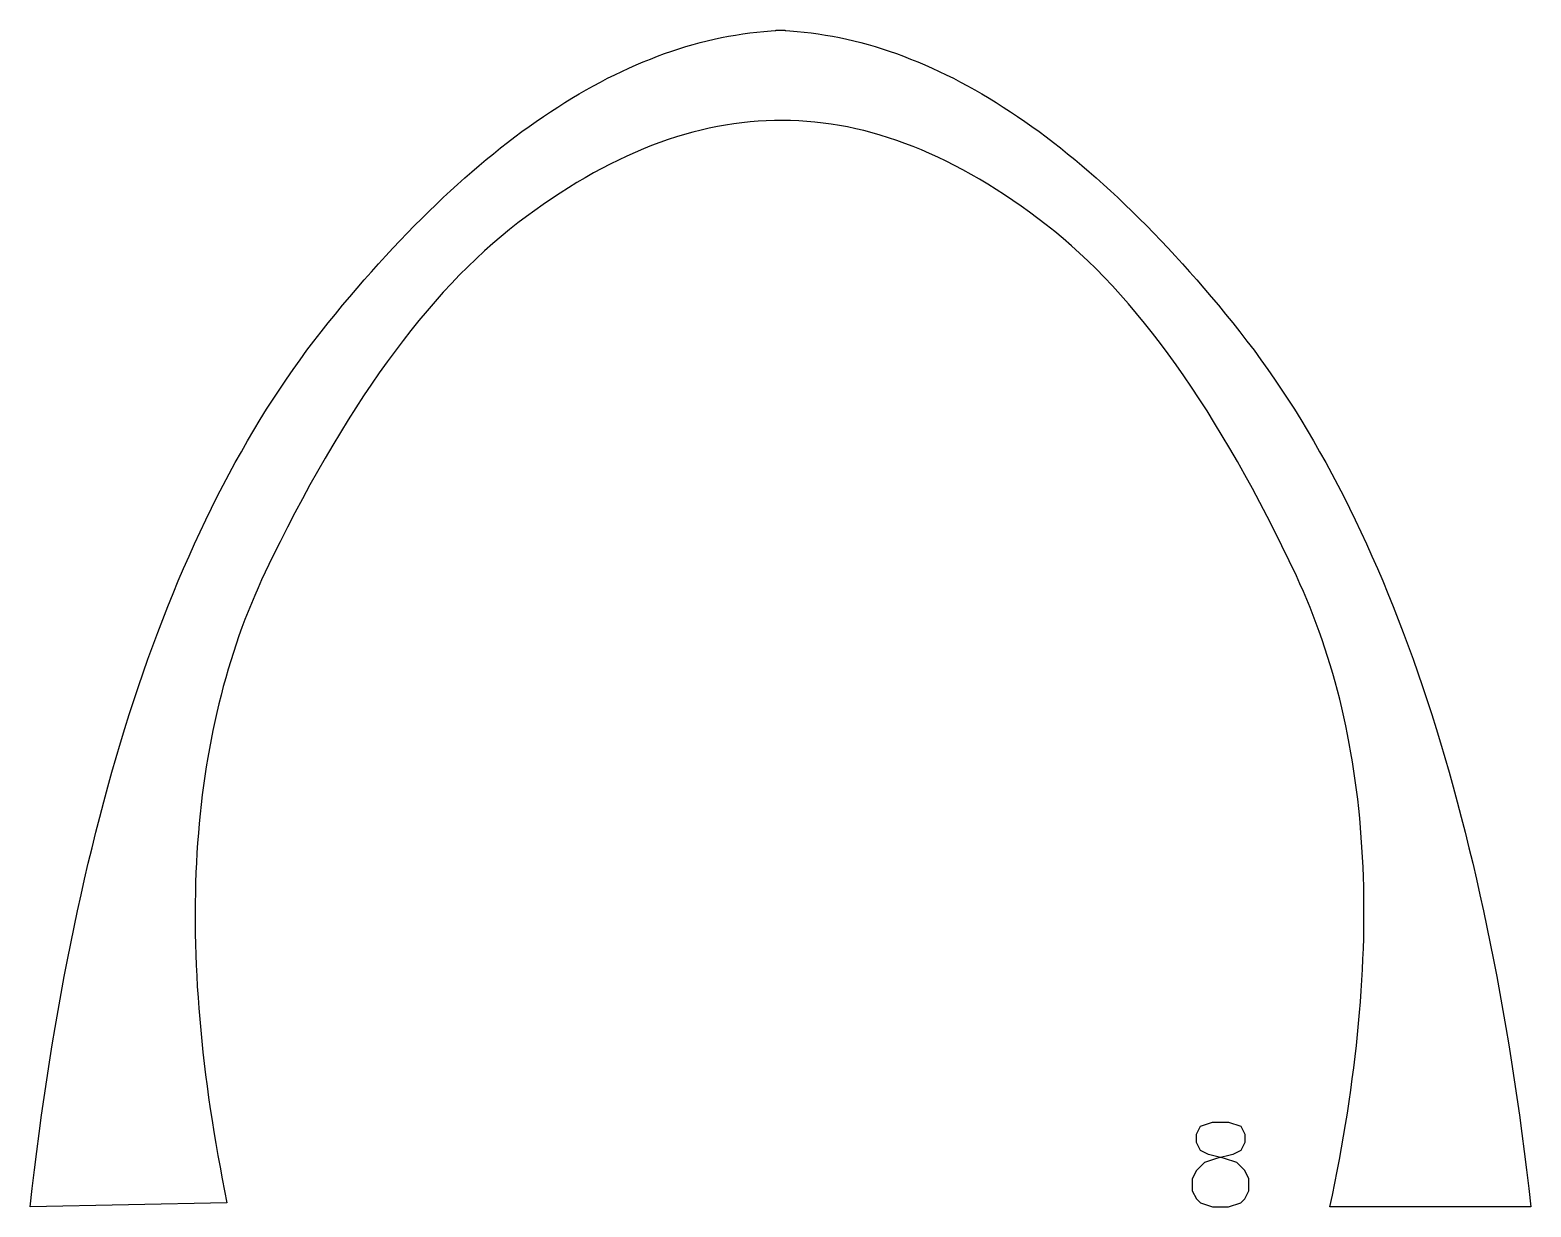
# Model space of a CAD drawing. Extents: x 0 to 8043, y -132 to 1090.
# Drawn here: x 726.3 to 875.7, y 3.8 to 121 of the extents above; entities that cross this region are included whole.
import ezdxf

# ---------------------------------------------------------------- set-up
doc = ezdxf.new("R2010")
doc.units = 0
doc.layers.get('0').update_dxf_attribs({"linetype": 'CONTINUOUS'})

msp = doc.modelspace()

# ---------------------------------------------------------------- linework, layer by layer
for points in [[(801.46, 120.908), (801.936, 120.878), (802.641, 120.821), (803.346, 120.75), (804.052, 120.666), (804.757, 120.568), (805.463, 120.456), (806.169, 120.331), (806.875, 120.193), (807.582, 120.041), (808.288, 119.876), (808.995, 119.697), (809.702, 119.505), (810.409, 119.299), (811.116, 119.08), (811.824, 118.847), (812.532, 118.6), (813.239, 118.341), (813.947, 118.067), (814.656, 117.781), (815.364, 117.48), (816.073, 117.167), (816.781, 116.839), (817.49, 116.499), (818.2, 116.144), (818.909, 115.777), (819.619, 115.395), (820.328, 115.001), (821.038, 114.592), (821.748, 114.171), (822.459, 113.735), (823.169, 113.287), (823.88, 112.825), (824.591, 112.349), (825.302, 111.86), (826.013, 111.357), (826.724, 110.841), (827.436, 110.311), (828.148, 109.768), (828.86, 109.211), (829.572, 108.641), (830.284, 108.058), (830.997, 107.461), (831.709, 106.85), (832.422, 106.226), (833.135, 105.588), (833.849, 104.937), (834.562, 104.273), (835.276, 103.595), (835.99, 102.903), (836.704, 102.198), (837.418, 101.479), (838.132, 100.747), (838.847, 100.002), (839.562, 99.243), (840.277, 98.47), (840.992, 97.684), (841.707, 96.885), (842.423, 96.072), (843.138, 95.245), (843.854, 94.405), (844.57, 93.552), (845.287, 92.685), (846.003, 91.804), (846.716, 90.909), (847.42, 89.999), (848.117, 89.074), (848.806, 88.134), (849.487, 87.178), (850.16, 86.207), (850.826, 85.22), (851.483, 84.219), (852.132, 83.202), (852.774, 82.17), (853.407, 81.123), (854.033, 80.06), (854.651, 78.983), (855.261, 77.89), (855.863, 76.781), (856.457, 75.658), (857.043, 74.519), (857.621, 73.365), (858.192, 72.196), (858.754, 71.012), (859.309, 69.812), (859.855, 68.597), (860.394, 67.367), (860.925, 66.121), (861.448, 64.861), (861.963, 63.585), (862.47, 62.294), (862.97, 60.987), (863.461, 59.666), (863.945, 58.329), (864.42, 56.977), (864.888, 55.609), (865.348, 54.227), (865.8, 52.829), (866.244, 51.416), (866.68, 49.988), (867.108, 48.544), (867.528, 47.085), (867.94, 45.611), (868.345, 44.122), (868.742, 42.617), (869.13, 41.098), (869.511, 39.563), (869.884, 38.012), (870.249, 36.447), (870.606, 34.866), (870.955, 33.27), (871.296, 31.659), (871.63, 30.033), (871.955, 28.391), (872.273, 26.734), (872.583, 25.062), (872.884, 23.374), (873.178, 21.672), (873.464, 19.954), (873.742, 18.22), (874.012, 16.472), (874.275, 14.708), (874.529, 12.929), (874.775, 11.135), (875.014, 9.326), (875.245, 7.501), (875.467, 5.661), (875.682, 3.806), (855.677, 3.806), (855.928, 4.998), (856.168, 6.183), (856.399, 7.361), (856.621, 8.533), (856.832, 9.698), (857.035, 10.856), (857.227, 12.008), (857.41, 13.153), (857.584, 14.291), (857.748, 15.423), (857.902, 16.548), (858.046, 17.666), (858.181, 18.778), (858.307, 19.883), (858.423, 20.981), (858.529, 22.072), (858.625, 23.157), (858.712, 24.235), (858.79, 25.307), (858.857, 26.372), (858.916, 27.43), (858.964, 28.481), (859.003, 29.526), (859.033, 30.564), (859.052, 31.596), (859.063, 32.62), (859.063, 33.638), (859.054, 34.65), (859.035, 35.655), (859.007, 36.653), (858.969, 37.644), (858.922, 38.628), (858.865, 39.606), (858.798, 40.578), (858.722, 41.542), (858.636, 42.5), (858.541, 43.452), (858.435, 44.396), (858.321, 45.334), (858.197, 46.265), (858.063, 47.19), (857.919, 48.108), (857.766, 49.019), (857.603, 49.923), (857.431, 50.821), (857.249, 51.712), (857.058, 52.597), (856.857, 53.474), (856.646, 54.345), (856.426, 55.21), (856.196, 56.067), (855.956, 56.919), (855.707, 57.763), (855.448, 58.601), (855.18, 59.432), (854.902, 60.256), (854.615, 61.073), (854.318, 61.884), (854.011, 62.689), (853.695, 63.486), (853.369, 64.277), (853.033, 65.061), (852.688, 65.839), (852.333, 66.61), (851.612, 68.131), (850.888, 69.625), (850.159, 71.09), (849.428, 72.529), (848.692, 73.939), (847.953, 75.322), (847.21, 76.677), (846.463, 78.005), (845.713, 79.304), (844.959, 80.576), (844.202, 81.821), (843.441, 83.038), (842.676, 84.227), (841.907, 85.388), (841.135, 86.522), (840.36, 87.628), (839.58, 88.706), (838.797, 89.757), (838.01, 90.78), (837.22, 91.775), (836.426, 92.743), (835.628, 93.683), (834.827, 94.595), (834.022, 95.48), (833.213, 96.337), (832.4, 97.166), (831.584, 97.968), (830.765, 98.742), (829.941, 99.488), (829.114, 100.206), (828.284, 100.897), (827.449, 101.56), (826.614, 102.2), (825.779, 102.819), (824.945, 103.417), (824.113, 103.996), (823.281, 104.554), (822.45, 105.091), (821.62, 105.609), (820.791, 106.106), (819.964, 106.583), (819.137, 107.039), (818.311, 107.476), (817.486, 107.892), (816.662, 108.287), (815.839, 108.663), (815.017, 109.018), (814.196, 109.353), (813.376, 109.667), (812.557, 109.962), (811.739, 110.236), (810.922, 110.489), (810.106, 110.723), (809.29, 110.936), (808.476, 111.128), (807.663, 111.301), (806.851, 111.453), (806.04, 111.585), (805.229, 111.697), (804.42, 111.788), (803.612, 111.859), (802.804, 111.91), (801.998, 111.94), (801.193, 111.95), (800.387, 111.946), (799.581, 111.922), (798.773, 111.877), (797.964, 111.812), (797.154, 111.727), (796.343, 111.621), (795.531, 111.495), (794.718, 111.349), (793.903, 111.182), (793.088, 110.996), (792.271, 110.789), (791.453, 110.561), (790.634, 110.314), (789.814, 110.046), (788.993, 109.758), (788.171, 109.449), (787.347, 109.12), (786.522, 108.771), (785.697, 108.402), (784.87, 108.013), (784.042, 107.603), (783.213, 107.173), (782.383, 106.722), (781.551, 106.251), (780.719, 105.76), (779.885, 105.249), (779.05, 104.717), (778.215, 104.166), (777.378, 103.593), (776.539, 103.001), (775.7, 102.388), (774.86, 101.755), (774.021, 101.098), (773.185, 100.414), (772.353, 99.701), (771.524, 98.961), (770.698, 98.193), (769.876, 97.398), (769.058, 96.574), (768.243, 95.723), (767.431, 94.845), (766.623, 93.939), (765.818, 93.004), (765.017, 92.043), (764.219, 91.053), (763.425, 90.036), (762.634, 88.991), (761.847, 87.919), (761.063, 86.818), (760.282, 85.69), (759.505, 84.535), (758.732, 83.351), (757.962, 82.14), (757.195, 80.901), (756.432, 79.635), (755.672, 78.341), (754.916, 77.019), (754.163, 75.669), (753.413, 74.292), (752.667, 72.887), (751.925, 71.454), (751.186, 69.994), (750.45, 68.506), (749.718, 66.99), (749.357, 66.222), (749.007, 65.447), (748.665, 64.665), (748.333, 63.876), (748.011, 63.081), (747.699, 62.279), (747.395, 61.471), (747.102, 60.655), (746.818, 59.833), (746.543, 59.004), (746.278, 58.168), (746.023, 57.326), (745.777, 56.476), (745.541, 55.62), (745.314, 54.758), (745.097, 53.888), (744.89, 53.012), (744.692, 52.129), (744.503, 51.239), (744.324, 50.343), (744.155, 49.439), (743.995, 48.529), (743.845, 47.613), (743.704, 46.689), (743.573, 45.759), (743.451, 44.822), (743.339, 43.878), (743.237, 42.928), (743.144, 41.97), (743.06, 41.006), (742.986, 40.036), (742.922, 39.058), (742.867, 38.074), (742.822, 37.083), (742.787, 36.085), (742.76, 35.08), (742.744, 34.069), (742.737, 33.051), (742.74, 32.026), (742.752, 30.995), (742.773, 29.957), (742.805, 28.912), (742.845, 27.86), (742.896, 26.801), (742.956, 25.736), (743.025, 24.664), (743.104, 23.585), (743.193, 22.5), (743.291, 21.407), (743.398, 20.308), (743.516, 19.202), (743.642, 18.09), (743.779, 16.971), (743.925, 15.845), (744.08, 14.712), (744.245, 13.572), (744.42, 12.426), (744.604, 11.273), (744.797, 10.113), (745, 8.946), (745.213, 7.773), (745.435, 6.593), (745.667, 5.406), (745.909, 4.213), (726.305, 3.806), (726.52, 5.661), (726.743, 7.501), (726.974, 9.326), (727.212, 11.135), (727.459, 12.929), (727.713, 14.708), (727.975, 16.472), (728.245, 18.22), (728.524, 19.954), (728.81, 21.672), (729.103, 23.374), (729.405, 25.062), (729.715, 26.734), (730.032, 28.391), (730.358, 30.033), (730.691, 31.659), (731.033, 33.27), (731.382, 34.866), (731.739, 36.447), (732.104, 38.012), (732.477, 39.563), (732.857, 41.098), (733.246, 42.617), (733.643, 44.122), (734.047, 45.611), (734.46, 47.085), (734.88, 48.544), (735.308, 49.988), (735.744, 51.416), (736.188, 52.829), (736.64, 54.227), (737.1, 55.609), (737.567, 56.977), (738.043, 58.329), (738.527, 59.666), (739.018, 60.987), (739.517, 62.294), (740.024, 63.585), (740.539, 64.861), (741.062, 66.121), (741.593, 67.367), (742.132, 68.597), (742.679, 69.812), (743.233, 71.012), (743.796, 72.196), (744.366, 73.365), (744.945, 74.519), (745.531, 75.658), (746.125, 76.781), (746.727, 77.89), (747.337, 78.983), (747.955, 80.06), (748.58, 81.123), (749.214, 82.17), (749.855, 83.202), (750.505, 84.219), (751.162, 85.22), (751.827, 86.207), (752.5, 87.178), (753.181, 88.134), (753.87, 89.074), (754.567, 89.999), (755.272, 90.909), (755.984, 91.804), (756.701, 92.685), (757.417, 93.552), (758.133, 94.405), (758.849, 95.245), (759.565, 96.072), (760.28, 96.885), (760.996, 97.684), (761.711, 98.47), (762.426, 99.243), (763.141, 100.002), (763.855, 100.747), (764.57, 101.479), (765.284, 102.198), (765.998, 102.903), (766.712, 103.595), (767.425, 104.273), (768.139, 104.937), (768.852, 105.588), (769.565, 106.226), (770.278, 106.85), (770.991, 107.461), (771.704, 108.058), (772.416, 108.641), (773.128, 109.211), (773.84, 109.768), (774.552, 110.311), (775.263, 110.841), (775.975, 111.357), (776.686, 111.86), (777.397, 112.349), (778.108, 112.825), (778.819, 113.287), (779.529, 113.735), (780.239, 114.171), (780.949, 114.592), (781.659, 115.001), (782.369, 115.395), (783.079, 115.777), (783.788, 116.144), (784.497, 116.499), (785.206, 116.839), (785.915, 117.167), (786.624, 117.48), (787.332, 117.781), (788.04, 118.067), (788.748, 118.341), (789.456, 118.6), (790.164, 118.847), (790.871, 119.08), (791.579, 119.299), (792.286, 119.505), (792.993, 119.697), (793.699, 119.876), (794.406, 120.041), (795.112, 120.193), (795.818, 120.331), (796.524, 120.456), (797.23, 120.568), (797.936, 120.666), (798.641, 120.75), (799.347, 120.821), (800.052, 120.878), (800.53, 120.908), (800.527, 120.953), (800.994, 120.932), (801.461, 120.953)], [(843.987, 3.806), (845.595, 3.806), (846.8, 4.208), (847.202, 4.61), (847.604, 5.414), (847.604, 6.619), (847.202, 7.423), (846.398, 8.227), (845.193, 8.629), (843.585, 9.031), (842.781, 9.433), (842.379, 10.236), (842.379, 11.04), (842.781, 11.844), (843.987, 12.246), (845.595, 12.246), (846.8, 11.844), (847.202, 11.04), (847.202, 10.236), (846.8, 9.433), (845.996, 9.031), (844.389, 8.629), (843.183, 8.227), (842.379, 7.423), (841.978, 6.619), (841.978, 5.414), (842.379, 4.61), (842.781, 4.208)]]:
    msp.add_lwpolyline(points, close=True)

doc.saveas('drawing.dxf')
